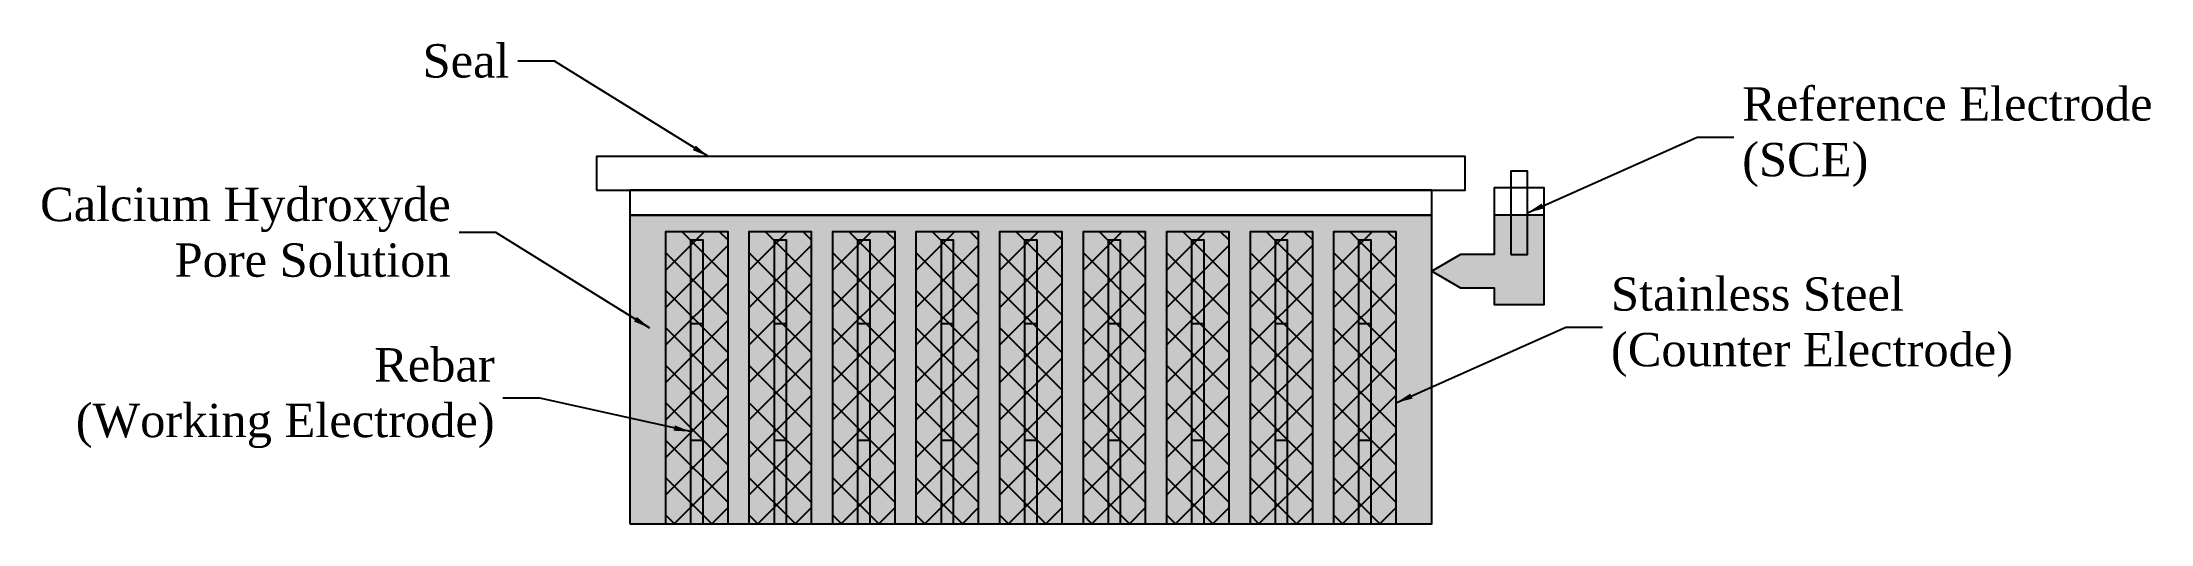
# Model space of a CAD drawing. Header units: metres. Extents: x -35 to 835, y -141 to 29.
# Drawn here: x -35.2 to 91.1, y 0 to 28.9 of the extents above; entities that cross this region are included whole.
import ezdxf

# ---------------------------------------------------------------- set-up
doc = ezdxf.new("R2010")
doc.units = ezdxf.units.M
for name, color, linetype in [('L01', 1, 'Continuous'), ('L03', 3, 'Continuous'), ('L04', 4, 'Continuous'), ('L05', 5, 'Continuous'), ('L06', 6, 'Continuous')]:
    doc.layers.add(name, color=color, linetype=linetype)
doc.styles.add('TNR', font='times.ttf')
doc.dimstyles.new('Annnotation_01', dxfattribs={"dimtxt": 1, "dimasz": 1, "dimexe": 0.25, "dimexo": 0.25, "dimgap": 0.5, "dimtad": 0, "dimtih": 1, "dimtoh": 1, "dimdec": 4, "dimzin": 0, "dimdsep": 46, "dimtxsty": 'TNR', "dimcen": 0.25, "dimadec": 0, "dimazin": 0, "dimtfac": 1, "dimtdec": 4, "dimtofl": 0, "dimtmove": 0, "dimatfit": 3, "dimfxl": 1, "dimtolj": 1, "dimtzin": 0, "dimarcsym": 0})

msp = doc.modelspace()

# ---------------------------------------------------------------- texts
at = {"layer": 'L03', "char_height": 2, "attachment_point": 6, "style": 'TNR'}
for s, insert in [('Seal', (-7.21403, 27.7246)), ('Calcium Hydroxyde\\PPore Solution', (-10.73418, 17.45658)), ('Rebar\\P(Working Electrode)', (-8.10175, 7.53104))]:
    msp.add_mtext(s, dxfattribs=dict(at, insert=insert))
at = {"layer": 'L03', "char_height": 2, "attachment_point": 4, "style": 'TNR'}
for s, insert, width in [('Reference Electrode\\P(SCE)', (66.59123, 23.16538), 27.9959421), ('Stainless Steel\\P(Counter Electrode)', (58.73418, 11.78196), 26.7031543)]:
    msp.add_mtext(s, dxfattribs=dict(at, insert=insert, width=width))

# ---------------------------------------------------------------- hatches: boundary and pattern name
h = msp.add_hatch(color=254)
h.dxf.hatch_style = 1
h.paths.add_polyline_path([(0, 0), (48, 0), (48, 18.5), (0, 18.5)])
h = msp.add_hatch(color=254)
h.dxf.hatch_style = 1
h.paths.add_polyline_path([(51.73205, 16.13342), (49.73205, 16.13342), (48, 15.13342), (49.73205, 14.13342), (51.73205, 14.13342), (51.73205, 13.13342), (54.73205, 13.13342), (54.73205, 18.5), (51.73205, 18.5)])
at = {"layer": 'L01'}
h = msp.add_hatch(dxfattribs=at)
h.set_pattern_fill('ANSI37', color=256, scale=0.5)
h.set_pattern_definition([(45, (16.125, 0), (-1.12253, 1.12253), []), (135, (16.125, 0), (-1.12253, -1.12253), [])])
h.paths.add_polyline_path([(2.125, 0), (5.875, 0), (5.875, 17.5), (2.125, 17.5)])
h = msp.add_hatch(dxfattribs=at)
h.set_pattern_fill('ANSI37', color=256, scale=0.5)
h.set_pattern_definition([(45, (21.125, 0), (-1.12253, 1.12253), []), (135, (21.125, 0), (-1.12253, -1.12253), [])])
h.paths.add_polyline_path([(7.125, 0), (10.875, 0), (10.875, 17.5), (7.125, 17.5)])
h = msp.add_hatch(dxfattribs=at)
h.set_pattern_fill('ANSI37', color=256, scale=0.5)
h.set_pattern_definition([(45, (26.125, 0), (-1.12253, 1.12253), []), (135, (26.125, 0), (-1.12253, -1.12253), [])])
h.paths.add_polyline_path([(12.125, 0), (15.875, 0), (15.875, 17.5), (12.125, 17.5)])
h = msp.add_hatch(dxfattribs=at)
h.set_pattern_fill('ANSI37', color=256, scale=0.5)
h.set_pattern_definition([(45, (31.125, 0), (-1.12253, 1.12253), []), (135, (31.125, 0), (-1.12253, -1.12253), [])])
h.paths.add_polyline_path([(17.125, 0), (20.875, 0), (20.875, 17.5), (17.125, 17.5)])
h = msp.add_hatch(dxfattribs=at)
h.set_pattern_fill('ANSI37', color=256, scale=0.5)
h.set_pattern_definition([(45, (36.125, 0), (-1.12253, 1.12253), []), (135, (36.125, 0), (-1.12253, -1.12253), [])])
h.paths.add_polyline_path([(22.125, 0), (25.875, 0), (25.875, 17.5), (22.125, 17.5)])
h = msp.add_hatch(dxfattribs=at)
h.set_pattern_fill('ANSI37', color=256, scale=0.5)
h.set_pattern_definition([(45, (41.125, 0), (-1.12253, 1.12253), []), (135, (41.125, 0), (-1.12253, -1.12253), [])])
h.paths.add_polyline_path([(27.125, 0), (30.875, 0), (30.875, 17.5), (27.125, 17.5)])
h = msp.add_hatch(dxfattribs=at)
h.set_pattern_fill('ANSI37', color=256, scale=0.5)
h.set_pattern_definition([(45, (46.125, 0), (-1.12253, 1.12253), []), (135, (46.125, 0), (-1.12253, -1.12253), [])])
h.paths.add_polyline_path([(32.125, 0), (35.875, 0), (35.875, 17.5), (32.125, 17.5)])
h = msp.add_hatch(dxfattribs=at)
h.set_pattern_fill('ANSI37', color=256, scale=0.5)
h.set_pattern_definition([(45, (51.125, 0), (-1.12253, 1.12253), []), (135, (51.125, 0), (-1.12253, -1.12253), [])])
h.paths.add_polyline_path([(37.125, 0), (40.875, 0), (40.875, 17.5), (37.125, 17.5)])
h = msp.add_hatch(dxfattribs=at)
h.set_pattern_fill('ANSI37', color=256, scale=0.5)
h.set_pattern_definition([(45, (56.125, 0), (-1.12253, 1.12253), []), (135, (56.125, 0), (-1.12253, -1.12253), [])])
h.paths.add_polyline_path([(42.125, 0), (45.875, 0), (45.875, 17.5), (42.125, 17.5)])
at = {"layer": 'L05'}
h = msp.add_hatch(color=256, dxfattribs=at)
h.dxf.hatch_style = 1
h.paths.add_polyline_path([(3.625, 12), (4.375, 12), (4.375, 17), (3.625, 17)])
h = msp.add_hatch(color=256, dxfattribs=at)
h.dxf.hatch_style = 1
h.paths.add_polyline_path([(8.625, 12), (9.375, 12), (9.375, 17), (8.625, 17)])
h = msp.add_hatch(color=256, dxfattribs=at)
h.dxf.hatch_style = 1
h.paths.add_polyline_path([(13.625, 12), (14.375, 12), (14.375, 17), (13.625, 17)])
h = msp.add_hatch(color=256, dxfattribs=at)
h.dxf.hatch_style = 1
h.paths.add_polyline_path([(18.625, 12), (19.375, 12), (19.375, 17), (18.625, 17)])
h = msp.add_hatch(color=256, dxfattribs=at)
h.dxf.hatch_style = 1
h.paths.add_polyline_path([(23.625, 12), (24.375, 12), (24.375, 17), (23.625, 17)])
h = msp.add_hatch(color=256, dxfattribs=at)
h.dxf.hatch_style = 1
h.paths.add_polyline_path([(28.625, 12), (29.375, 12), (29.375, 17), (28.625, 17)])
h = msp.add_hatch(color=256, dxfattribs=at)
h.dxf.hatch_style = 1
h.paths.add_polyline_path([(33.625, 12), (34.375, 12), (34.375, 17), (33.625, 17)])
h = msp.add_hatch(color=256, dxfattribs=at)
h.dxf.hatch_style = 1
h.paths.add_polyline_path([(38.625, 12), (39.375, 12), (39.375, 17), (38.625, 17)])
h = msp.add_hatch(color=256, dxfattribs=at)
h.dxf.hatch_style = 1
h.paths.add_polyline_path([(43.625, 12), (44.375, 12), (44.375, 17), (43.625, 17)])
h = msp.add_hatch(color=256, dxfattribs=at)
h.dxf.hatch_style = 1
h.paths.add_polyline_path([(3.625, 0), (4.375, 0), (4.375, 5), (3.625, 5)])
h = msp.add_hatch(color=256, dxfattribs=at)
h.dxf.hatch_style = 1
h.paths.add_polyline_path([(8.625, 0), (9.375, 0), (9.375, 5), (8.625, 5)])
h = msp.add_hatch(color=256, dxfattribs=at)
h.dxf.hatch_style = 1
h.paths.add_polyline_path([(13.625, 0), (14.375, 0), (14.375, 5), (13.625, 5)])
h = msp.add_hatch(color=256, dxfattribs=at)
h.dxf.hatch_style = 1
h.paths.add_polyline_path([(18.625, 0), (19.375, 0), (19.375, 5), (18.625, 5)])
h = msp.add_hatch(color=256, dxfattribs=at)
h.dxf.hatch_style = 1
h.paths.add_polyline_path([(23.625, 0), (24.375, 0), (24.375, 5), (23.625, 5)])
h = msp.add_hatch(color=256, dxfattribs=at)
h.dxf.hatch_style = 1
h.paths.add_polyline_path([(28.625, 0), (29.375, 0), (29.375, 5), (28.625, 5)])
h = msp.add_hatch(color=256, dxfattribs=at)
h.dxf.hatch_style = 1
h.paths.add_polyline_path([(33.625, 0), (34.375, 0), (34.375, 5), (33.625, 5)])
h = msp.add_hatch(color=256, dxfattribs=at)
h.dxf.hatch_style = 1
h.paths.add_polyline_path([(38.625, 0), (39.375, 0), (39.375, 5), (38.625, 5)])
h = msp.add_hatch(color=256, dxfattribs=at)
h.dxf.hatch_style = 1
h.paths.add_polyline_path([(43.625, 0), (44.375, 0), (44.375, 5), (43.625, 5)])

# ---------------------------------------------------------------- linework, layer by layer
at = {"color": 254}
msp.add_line((0, 18.5), (48, 18.5), dxfattribs=at)
at = {"color": 5}
msp.add_lwpolyline([(49.73205, 16.13342), (48, 15.13342), (49.73205, 14.13342), (51.73205, 14.13342), (51.73205, 13.13342), (54.73205, 13.13342), (54.73205, 20.13342), (51.73205, 20.13342), (51.73205, 16.13342)], close=True, dxfattribs=at)
at = {"color": 254}
msp.add_lwpolyline([(0, 0), (48, 0), (48, 18.5), (0, 18.5)], close=True, dxfattribs=at)
at = {"color": 254, "flags": 128}
msp.add_lwpolyline([(48, 15.13342), (49.73205, 14.13342), (51.73205, 14.13342), (51.73205, 13.13342), (54.73205, 13.13342), (54.73205, 18.5), (51.73205, 18.5), (51.73205, 16.13342), (49.73205, 16.13342), (48, 15.13342)], dxfattribs=at)
at = {"layer": 'L01'}
for points in [[(2.125, 0), (5.875, 0), (5.875, 17.5), (2.125, 17.5)], [(7.125, 0), (10.875, 0), (10.875, 17.5), (7.125, 17.5)], [(12.125, 0), (15.875, 0), (15.875, 17.5), (12.125, 17.5)], [(17.125, 0), (20.875, 0), (20.875, 17.5), (17.125, 17.5)], [(22.125, 0), (25.875, 0), (25.875, 17.5), (22.125, 17.5)], [(27.125, 0), (30.875, 0), (30.875, 17.5), (27.125, 17.5)], [(32.125, 0), (35.875, 0), (35.875, 17.5), (32.125, 17.5)], [(37.125, 0), (40.875, 0), (40.875, 17.5), (37.125, 17.5)], [(42.125, 0), (45.875, 0), (45.875, 17.5), (42.125, 17.5)]]:
    msp.add_lwpolyline(points, close=True, dxfattribs=at)
at = {"layer": 'L04'}
for points in [[(3.625, 0), (4.375, 0), (4.375, 17), (3.625, 17)], [(8.625, 0), (9.375, 0), (9.375, 17), (8.625, 17)], [(13.625, 0), (14.375, 0), (14.375, 17), (13.625, 17)], [(18.625, 0), (19.375, 0), (19.375, 17), (18.625, 17)], [(23.625, 0), (24.375, 0), (24.375, 17), (23.625, 17)], [(28.625, 0), (29.375, 0), (29.375, 17), (28.625, 17)], [(33.625, 0), (34.375, 0), (34.375, 17), (33.625, 17)], [(38.625, 0), (39.375, 0), (39.375, 17), (38.625, 17)], [(43.625, 0), (44.375, 0), (44.375, 17), (43.625, 17)]]:
    msp.add_lwpolyline(points, close=True, dxfattribs=at)
at = {"layer": 'L05'}
for points in [[(-2, 20), (50, 20), (50, 22), (-2, 22)], [(0, 0), (48, 0), (48, 20), (0, 20)], [(3.625, 12), (4.375, 12), (4.375, 17), (3.625, 17)], [(8.625, 12), (9.375, 12), (9.375, 17), (8.625, 17)], [(13.625, 12), (14.375, 12), (14.375, 17), (13.625, 17)], [(18.625, 12), (19.375, 12), (19.375, 17), (18.625, 17)], [(23.625, 12), (24.375, 12), (24.375, 17), (23.625, 17)], [(28.625, 12), (29.375, 12), (29.375, 17), (28.625, 17)], [(33.625, 12), (34.375, 12), (34.375, 17), (33.625, 17)], [(38.625, 12), (39.375, 12), (39.375, 17), (38.625, 17)], [(43.625, 12), (44.375, 12), (44.375, 17), (43.625, 17)], [(3.625, 0), (4.375, 0), (4.375, 5), (3.625, 5)], [(8.625, 0), (9.375, 0), (9.375, 5), (8.625, 5)], [(13.625, 0), (14.375, 0), (14.375, 5), (13.625, 5)], [(18.625, 0), (19.375, 0), (19.375, 5), (18.625, 5)], [(23.625, 0), (24.375, 0), (24.375, 5), (23.625, 5)], [(28.625, 0), (29.375, 0), (29.375, 5), (28.625, 5)], [(33.625, 0), (34.375, 0), (34.375, 5), (33.625, 5)], [(38.625, 0), (39.375, 0), (39.375, 5), (38.625, 5)], [(43.625, 0), (44.375, 0), (44.375, 5), (43.625, 5)]]:
    msp.add_lwpolyline(points, close=True, dxfattribs=at)
at = {"layer": 'L06'}
msp.add_lwpolyline([(52.73205, 16.13342), (53.73205, 16.13342), (53.73205, 21.13342), (52.73205, 21.13342)], close=True, dxfattribs=at)

msp.set_redraw_order([(e.dxf.handle, doc.entitydb.next_handle()) for e in msp.query("TEXT MTEXT ATTDEF DIMENSION ARC_DIMENSION")])  # texts and dimensions are drawn at this point

# ---------------------------------------------------------------- leaders
at = {"layer": 'L01', "annotation_type": 0, "has_hookline": 1}
for points, hookline_direction, text_width in [([(4.70042, 22), (-4.51166, 27.7246), (-6.71403, 27.7246)], 1, 4.83922), ([(53.73205, 18.63342), (63.88885, 23.16538), (66.09123, 23.16538)], 0, 23.88464), ([(1.18028, 11.73198), (-8.0318, 17.45658), (-10.23418, 17.45658)], 1, 23.83994), ([(45.875, 7.25), (56.0318, 11.78196), (58.23418, 11.78196)], 0, 23.29056), ([(3.625, 5.52413), (-5.39937, 7.53104), (-7.60175, 7.53104)], 1, 24.27397)]:
    msp.add_leader(points, dimstyle='Annnotation_01', dxfattribs=dict(at, hookline_direction=hookline_direction, text_width=text_width))

doc.saveas('drawing.dxf')
